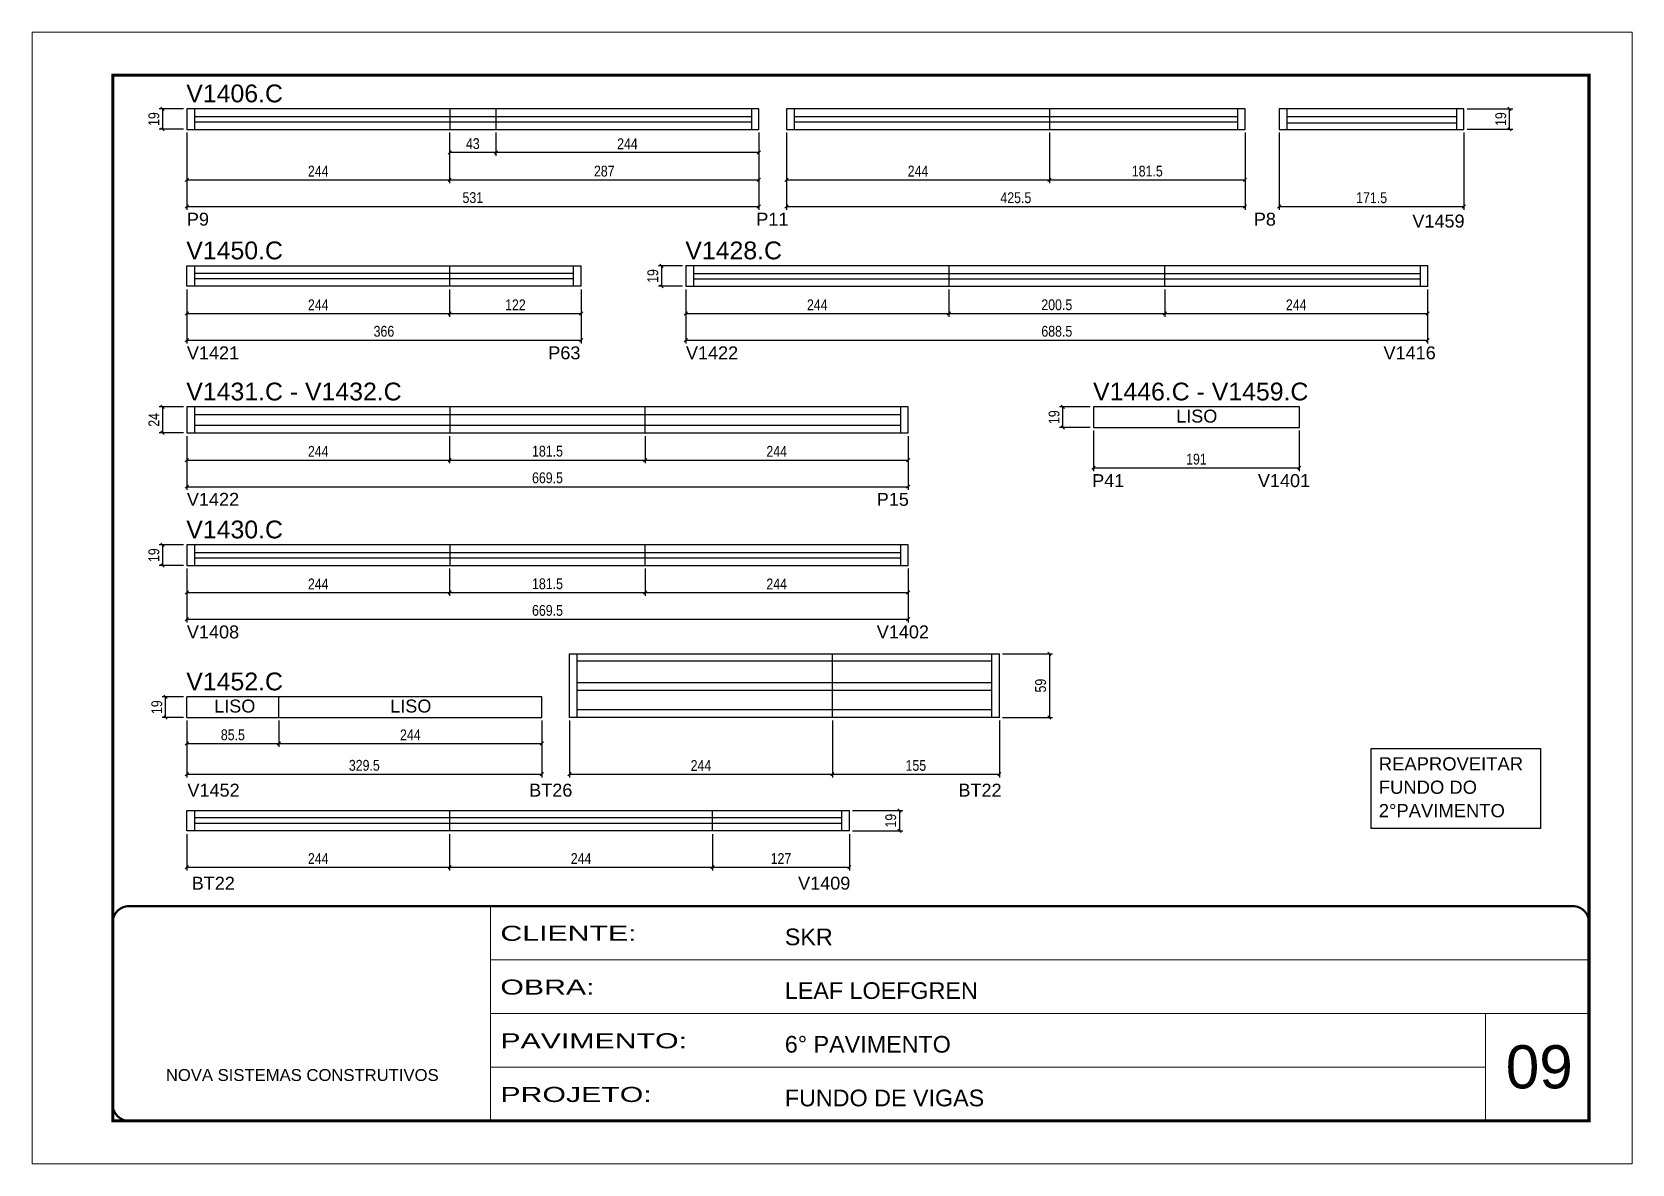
# Model space of a CAD drawing. Extents: x 1959 to 8212, y 239 to 4735.
# Drawn here: x 1959 to 3444, y 1388 to 2438 of the extents above; entities that cross this region are included whole.
import ezdxf

# ---------------------------------------------------------------- set-up
doc = ezdxf.new("R2010")
doc.units = 0
doc.linetypes.add('CONTINUO', pattern=[0])
doc.linetypes.add('DASHED', pattern=[0.75, 0.5, -0.25])
for name, color, linetype in [('5', 5, 'Continuous'), ('COTA', 241, 'Continuous'), ('NOMENCLATURA', 7, 'Continuous'), ('Painéis', 200, 'Continuous'), ('SARR_2.2x7', 40, 'Continuous')]:
    doc.layers.add(name, color=color, linetype=linetype)
for name, color, linetype, lineweight in [('CARIMBO', 255, 'Continuous', 9), ('Folhas', 255, 'Continuous', 9), ('SARRAFO DE PRESSAO', 251, 'DASHED', 9)]:
    doc.layers.add(name, color=color, linetype=linetype, lineweight=lineweight)
doc.styles.add('ARIAL', font='arial.ttf')
doc.styles.add('COTA TECNICA', font='techl___.ttf', dxfattribs={"height": 10})
doc.styles.add('COTA TECNICA-50', font='techl___.ttf', dxfattribs={"height": 10})
doc.styles.get("Standard").update_dxf_attribs({"font": 'arial.ttf'})
doc.styles.add('Tecnologia', font='')
doc.styles.get('Tecnologia').set_extended_font_data('Forgotten Futurist')
doc.dimstyles.new('COTA PAINEL-50', dxfattribs={"dimtxt": 10, "dimasz": 3, "dimexe": 3, "dimexo": 3, "dimgap": 3, "dimtad": 1, "dimdec": 1, "dimzin": 12, "dimdsep": 46, "dimtxsty": 'COTA TECNICA-50', "dimblk1": 'OBLIQUE', "dimblk2": 'OBLIQUE', "dimsah": 1, "dimcen": 0.9, "dimclrd": 4, "dimclre": 4, "dimclrt": 240, "dimadec": 1, "dimazin": 3, "dimtfac": 1, "dimtdec": 1, "dimtmove": 0, "dimatfit": 3, "dimfxl": 1, "dimtolj": 1, "dimtzin": 12, "dimarcsym": 0})
doc.dimstyles.new('PAINEL', dxfattribs={"dimtxt": 10, "dimasz": 3, "dimexe": 3, "dimexo": 3, "dimgap": 3, "dimtad": 1, "dimdec": 1, "dimzin": 12, "dimdsep": 46, "dimtxsty": 'COTA TECNICA', "dimblk1": 'OBLIQUE', "dimblk2": 'OBLIQUE', "dimsah": 1, "dimcen": 0.9, "dimclrd": 4, "dimclre": 4, "dimclrt": 240, "dimadec": 1, "dimazin": 3, "dimtfac": 1, "dimtdec": 1, "dimtmove": 0, "dimatfit": 3, "dimfxl": 1, "dimtolj": 1, "dimtzin": 12, "dimarcsym": 0})

msp = doc.modelspace()

# ---------------------------------------------------------------- texts
at = {"color": 0, "linetype": 'Continuous', "ltscale": 5, "style": 'ARIAL'}
for s, height, p in [('REAPROVEITAR ', 12.2353, (3208.77, 1753.13)), ('FUNDO DO', 12.235, (3208.77, 1731.43)), ('2°PAVIMENTO', 12.2353, (3208.77, 1709.72))]:
    msp.add_text(s, height=height, dxfattribs=at).set_placement(p)
at = {"layer": '5', "linetype": 'Continuous'}
for s, rotation, p in [('P9', 0.00004, (2102.52, 2258.45)), ('P11', 359.99996, (2631.02, 2258.45)), ('P8', 359.99996, (3092.79, 2258.45)), ('V1459', 359.99996, (3239.93, 2256.72)), ('V1421', 0.00004, (2102.53, 2134.47)), ('P63', 0.00004, (2437.94, 2134.47)), ('V1422', 0.00004, (2565.71, 2134.47)), ('V1416', 359.99996, (3213.14, 2134.47)), ('LISO', 359.99996, (3020.7, 2075.79)), ('P41', 359.99996, (2942.71, 2015.95)), ('V1401', 359.99996, (3096.55, 2015.95)), ('V1422', 0.00004, (2102.52, 1998.58)), ('P15', 359.99996, (2742.8, 1998.58)), ('V1408', 0.00004, (2102.52, 1875.6)), ('V1402', 359.99996, (2742.8, 1875.6)), ('LISO', 359.99996, (2127.84, 1806.84)), ('LISO', 359.99996, (2291.23, 1806.84)), ('V1452', 0.00004, (2103.03, 1728.83)), ('BT26', 0.00004, (2420.22, 1728.83)), ('BT22', 0.00004, (2818.62, 1728.83)), ('BT22', 0.00004, (2106.99, 1642.53)), ('V1409', 0.00004, (2669.79, 1642.53))]:
    msp.add_text(s, height=12, rotation=rotation, dxfattribs=at).set_placement(p)
at = {"layer": 'CARIMBO', "style": 'ARIAL'}
msp.add_text('09', height=40, dxfattribs=at).set_placement((3326.63, 1458.21))
at = {"layer": 'NOMENCLATURA', "linetype": 'Continuous'}
for s, p in [('V1406.C', (2101.97, 2372.85)), ('V1450.C', (2101.97, 2227.23)), ('V1428.C', (2565.16, 2227.23)), ('V1431.C - V1432.C', (2101.97, 2096.34)), ('V1446.C - V1459.C', (2943.55, 2096.34)), ('V1430.C', (2101.97, 1968.36)), ('V1452.C', (2101.97, 1827.4))]:
    msp.add_text(s, height=16.5, dxfattribs=at).set_placement(p)

# ---------------------------------------------------------------- blocks, each defined once
blk = doc.blocks.new('9999999999')
at = {"color": 30, "linetype": 'CONTINUO'}
for p, q in [((98564.6, 34230.2), (98564.6, 34429.4)), ((98564.6, 34379.6), (99584, 34379.6)), ((98564.6, 34329.8), (99488, 34329.8)), ((99584, 34329.8), (99488, 34329.8)), ((99488, 34329.8), (99488, 34230.2)), ((98564.6, 34280), (99488, 34280))]:
    blk.add_line(p, q, dxfattribs=at)
at = {"color": 30, "linetype": 'CONTINUO', "const_width": 2}
blk.add_lwpolyline([(99584, 34230.2), (99584, 34414.4, 0.414214), (99569, 34429.4), (98229, 34429.4, 0.414214), (98214, 34414.4), (98214, 34245.2, 0.414214), (98229, 34230.2), (99584, 34230.2)], format="xyb", dxfattribs=at)
at = {"layer": 'Folhas'}
blk.add_lwpolyline([(98139, 34190.2), (99624, 34190.2), (99624, 35240.2), (98139, 35240.2)], close=True, dxfattribs=at)
at = {"layer": 'Folhas', "color": 30, "const_width": 3}
blk.add_lwpolyline([(98214, 34230.2), (99584, 34230.2), (99584, 35200.2), (98214, 35200.2)], close=True, dxfattribs=at)
at = {"color": 7, "linetype": 'Continuous', "ltscale": 5, "style": 'ARIAL'}
for s, height, p in [('SKR', 15.48, (98837.7, 34393.1)), ('LEAF LOEFGREN', 15.483, (98837.7, 34343.3)), ('6° PAVIMENTO', 15.483, (98837.7, 34293.5)), ('NOVA SISTEMAS CONSTRUTIVOS', 11.059, (98263.2, 34267.2)), ('FUNDO DE VIGAS', 15.483, (98837.7, 34243.7))]:
    blk.add_text(s, height=height, dxfattribs=at).set_placement(p)
at = {"layer": 'Folhas', "color": 7, "style": 'Tecnologia', "width": 1.5}
for s, p in [('CLIENTE:', (98573.7, 34397.2)), ('OBRA:', (98573.7, 34347.3)), ('PAVIMENTO:', (98573.7, 34297.5)), ('PROJETO:', (98573.7, 34247.7))]:
    blk.add_text(s, height=14, dxfattribs=at).set_placement(p)
blk = doc.blocks.new('_Oblique')
at = {"color": 0, "linetype": 'ByBlock', "lineweight": -2}
blk.add_line((-0.5, -0.5), (0.5, 0.5), dxfattribs=at)
blk = doc.blocks.new('*D142')
at = {"layer": 'COTA', "color": 4, "lineweight": -2, "transparency": 16777216}
for p, q in [((2102.4, 1799.3), (2102.4, 1746.6)), ((2431.9, 1799.3), (2431.9, 1746.6)), ((2102.4, 1749.6), (2431.9, 1749.6))]:
    blk.add_line(p, q, dxfattribs=at)
at = {"layer": 'Defpoints', "color": 0, "transparency": 16777216}
for p in [(2102.4, 1802.3), (2431.9, 1802.3), (2431.9, 1749.6)]:
    blk.add_point(p, dxfattribs=at)
at = {"layer": 'COTA', "color": 4, "lineweight": -2, "transparency": 16777216, "xscale": 3, "yscale": 3, "zscale": 3, "rotation": 180}
blk.add_blockref('_Oblique', (2102.4, 1749.6), dxfattribs=at)
at = {"layer": 'COTA', "color": 4, "lineweight": -2, "transparency": 16777216, "xscale": 3, "yscale": 3, "zscale": 3}
blk.add_blockref('_Oblique', (2431.9, 1749.6), dxfattribs=at)
at = {"layer": 'COTA', "color": 240, "transparency": 16777216, "insert": (2267.2, 1757.8), "char_height": 10, "attachment_point": 5, "style": 'COTA TECNICA'}
blk.add_mtext('\\A1;329.5', dxfattribs=at)
blk = doc.blocks.new('*D143')
at = {"layer": 'COTA', "color": 4, "lineweight": -2, "transparency": 16777216}
for p, q in [((2102.4, 1799.3), (2102.4, 1775)), ((2187.9, 1799.3), (2187.9, 1775)), ((2102.4, 1778), (2187.9, 1778))]:
    blk.add_line(p, q, dxfattribs=at)
at = {"layer": 'Defpoints', "color": 0, "transparency": 16777216}
for p in [(2102.4, 1802.3), (2187.9, 1802.3), (2187.9, 1778)]:
    blk.add_point(p, dxfattribs=at)
at = {"layer": 'COTA', "color": 4, "lineweight": -2, "transparency": 16777216, "xscale": 3, "yscale": 3, "zscale": 3, "rotation": 180}
blk.add_blockref('_Oblique', (2102.4, 1778), dxfattribs=at)
at = {"layer": 'COTA', "color": 4, "lineweight": -2, "transparency": 16777216, "xscale": 3, "yscale": 3, "zscale": 3}
blk.add_blockref('_Oblique', (2187.9, 1778), dxfattribs=at)
at = {"layer": 'COTA', "color": 240, "transparency": 16777216, "insert": (2145.2, 1786.1), "char_height": 10, "attachment_point": 5, "style": 'COTA TECNICA'}
blk.add_mtext('\\A1;85.5', dxfattribs=at)
blk = doc.blocks.new('*D144')
at = {"layer": 'COTA', "color": 4, "lineweight": -2, "transparency": 16777216}
for p, q in [((2187.9, 1799.3), (2187.9, 1775)), ((2431.9, 1799.3), (2431.9, 1775)), ((2187.9, 1778), (2431.9, 1778))]:
    blk.add_line(p, q, dxfattribs=at)
at = {"layer": 'Defpoints', "color": 0, "transparency": 16777216}
for p in [(2187.9, 1802.3), (2431.9, 1802.3), (2431.9, 1778)]:
    blk.add_point(p, dxfattribs=at)
at = {"layer": 'COTA', "color": 4, "lineweight": -2, "transparency": 16777216, "xscale": 3, "yscale": 3, "zscale": 3, "rotation": 180}
blk.add_blockref('_Oblique', (2187.9, 1778), dxfattribs=at)
at = {"layer": 'COTA', "color": 4, "lineweight": -2, "transparency": 16777216, "xscale": 3, "yscale": 3, "zscale": 3}
blk.add_blockref('_Oblique', (2431.9, 1778), dxfattribs=at)
at = {"layer": 'COTA', "color": 240, "transparency": 16777216, "insert": (2309.9, 1786.1), "char_height": 10, "attachment_point": 5, "style": 'COTA TECNICA'}
blk.add_mtext('\\A1;244', dxfattribs=at)
blk = doc.blocks.new('*D149')
at = {"layer": 'COTA', "color": 4, "linetype": 'ByBlock', "lineweight": -2, "transparency": 16777216}
for p, q in [((2102.4, 2344.8), (2102.4, 2273.2)), ((2633.4, 2344.8), (2633.4, 2273.2)), ((2102.4, 2276.2), (2633.4, 2276.2))]:
    blk.add_line(p, q, dxfattribs=at)
at = {"layer": 'Defpoints', "color": 0, "linetype": 'ByBlock', "transparency": 16777216}
for p in [(2102.4, 2347.8), (2633.4, 2347.8), (2633.4, 2276.2)]:
    blk.add_point(p, dxfattribs=at)
at = {"layer": 'COTA', "color": 4, "linetype": 'ByBlock', "lineweight": -2, "transparency": 16777216, "xscale": 3, "yscale": 3, "zscale": 3, "rotation": 180}
blk.add_blockref('_Oblique', (2102.4, 2276.2), dxfattribs=at)
at = {"layer": 'COTA', "color": 4, "linetype": 'ByBlock', "lineweight": -2, "transparency": 16777216, "xscale": 3, "yscale": 3, "zscale": 3}
blk.add_blockref('_Oblique', (2633.4, 2276.2), dxfattribs=at)
at = {"layer": 'COTA', "color": 240, "linetype": 'ByBlock', "transparency": 16777216, "insert": (2367.9, 2284.4), "char_height": 10, "attachment_point": 5, "style": 'COTA TECNICA-50'}
blk.add_mtext('\\A1;531', dxfattribs=at)
blk = doc.blocks.new('*D150')
at = {"layer": 'COTA', "color": 4, "lineweight": -2, "transparency": 16777216}
for p, q in [((2099.4, 2366.8), (2076.9, 2366.8)), ((2079.9, 2366.8), (2079.9, 2347.8)), ((2099.4, 2347.8), (2076.9, 2347.8))]:
    blk.add_line(p, q, dxfattribs=at)
at = {"layer": 'Defpoints', "color": 0, "transparency": 16777216}
for p in [(2102.4, 2366.8), (2079.9, 2347.8), (2102.4, 2347.8)]:
    blk.add_point(p, dxfattribs=at)
at = {"layer": 'COTA', "color": 4, "lineweight": -2, "transparency": 16777216, "xscale": 3, "yscale": 3, "zscale": 3}
for p, rotation in [((2079.9, 2366.8), 90), ((2079.9, 2347.8), 270)]:
    blk.add_blockref('_Oblique', p, dxfattribs=dict(at, rotation=rotation))
at = {"layer": 'COTA', "color": 240, "transparency": 16777216, "insert": (2071.9, 2357.3), "char_height": 10, "attachment_point": 5, "rotation": 90, "style": 'COTA TECNICA'}
blk.add_mtext('\\A1;19', dxfattribs=at)
blk = doc.blocks.new('*D153')
at = {"layer": 'COTA', "color": 4, "lineweight": -2, "transparency": 16777216}
for p, q in [((2102.4, 2344.8), (2102.4, 2297.9)), ((2346.4, 2344.8), (2346.4, 2297.9)), ((2102.4, 2300.9), (2346.4, 2300.9))]:
    blk.add_line(p, q, dxfattribs=at)
at = {"layer": 'Defpoints', "color": 0, "transparency": 16777216}
for p in [(2102.4, 2347.8), (2346.4, 2347.8), (2346.4, 2300.9)]:
    blk.add_point(p, dxfattribs=at)
at = {"layer": 'COTA', "color": 4, "lineweight": -2, "transparency": 16777216, "xscale": 3, "yscale": 3, "zscale": 3, "rotation": 180}
blk.add_blockref('_Oblique', (2102.4, 2300.9), dxfattribs=at)
at = {"layer": 'COTA', "color": 4, "lineweight": -2, "transparency": 16777216, "xscale": 3, "yscale": 3, "zscale": 3}
blk.add_blockref('_Oblique', (2346.4, 2300.9), dxfattribs=at)
at = {"layer": 'COTA', "color": 240, "transparency": 16777216, "insert": (2224.4, 2309), "char_height": 10, "attachment_point": 5, "style": 'COTA TECNICA'}
blk.add_mtext('\\A1;244', dxfattribs=at)
blk = doc.blocks.new('*D154')
at = {"layer": 'COTA', "color": 4, "lineweight": -2, "transparency": 16777216}
for p, q in [((2346.4, 2344.8), (2346.4, 2297.9)), ((2633.4, 2344.8), (2633.4, 2297.9)), ((2346.4, 2300.9), (2633.4, 2300.9))]:
    blk.add_line(p, q, dxfattribs=at)
at = {"layer": 'Defpoints', "color": 0, "transparency": 16777216}
for p in [(2346.4, 2347.8), (2633.4, 2347.8), (2633.4, 2300.9)]:
    blk.add_point(p, dxfattribs=at)
at = {"layer": 'COTA', "color": 4, "lineweight": -2, "transparency": 16777216, "xscale": 3, "yscale": 3, "zscale": 3, "rotation": 180}
blk.add_blockref('_Oblique', (2346.4, 2300.9), dxfattribs=at)
at = {"layer": 'COTA', "color": 4, "lineweight": -2, "transparency": 16777216, "xscale": 3, "yscale": 3, "zscale": 3}
blk.add_blockref('_Oblique', (2633.4, 2300.9), dxfattribs=at)
at = {"layer": 'COTA', "color": 240, "transparency": 16777216, "insert": (2489.9, 2309), "char_height": 10, "attachment_point": 5, "style": 'COTA TECNICA'}
blk.add_mtext('\\A1;287', dxfattribs=at)
blk = doc.blocks.new('*D151')
at = {"layer": 'COTA', "color": 4, "lineweight": -2, "transparency": 16777216}
for p, q in [((2389.4, 2344.8), (2389.4, 2323.3)), ((2633.4, 2344.8), (2633.4, 2323.3)), ((2633.4, 2326.3), (2389.4, 2326.3))]:
    blk.add_line(p, q, dxfattribs=at)
at = {"layer": 'Defpoints', "color": 0, "transparency": 16777216}
for p in [(2389.4, 2347.8), (2633.4, 2347.8), (2389.4, 2326.3)]:
    blk.add_point(p, dxfattribs=at)
at = {"layer": 'COTA', "color": 4, "lineweight": -2, "transparency": 16777216, "xscale": 3, "yscale": 3, "zscale": 3, "rotation": 180}
blk.add_blockref('_Oblique', (2389.4, 2326.3), dxfattribs=at)
at = {"layer": 'COTA', "color": 4, "lineweight": -2, "transparency": 16777216, "xscale": 3, "yscale": 3, "zscale": 3}
blk.add_blockref('_Oblique', (2633.4, 2326.3), dxfattribs=at)
at = {"layer": 'COTA', "color": 240, "transparency": 16777216, "insert": (2511.4, 2334.4), "char_height": 10, "attachment_point": 5, "style": 'COTA TECNICA'}
blk.add_mtext('\\A1;244', dxfattribs=at)
blk = doc.blocks.new('*D152')
at = {"layer": 'COTA', "color": 4, "lineweight": -2, "transparency": 16777216}
for p, q in [((2346.4, 2344.8), (2346.4, 2323.3)), ((2389.4, 2344.8), (2389.4, 2323.3)), ((2389.4, 2326.3), (2346.4, 2326.3))]:
    blk.add_line(p, q, dxfattribs=at)
at = {"layer": 'Defpoints', "color": 0, "transparency": 16777216}
for p in [(2346.4, 2347.8), (2389.4, 2347.8), (2346.4, 2326.3)]:
    blk.add_point(p, dxfattribs=at)
at = {"layer": 'COTA', "color": 4, "lineweight": -2, "transparency": 16777216, "xscale": 3, "yscale": 3, "zscale": 3, "rotation": 180}
blk.add_blockref('_Oblique', (2346.4, 2326.3), dxfattribs=at)
at = {"layer": 'COTA', "color": 4, "lineweight": -2, "transparency": 16777216, "xscale": 3, "yscale": 3, "zscale": 3}
blk.add_blockref('_Oblique', (2389.4, 2326.3), dxfattribs=at)
at = {"layer": 'COTA', "color": 240, "transparency": 16777216, "insert": (2367.9, 2334.5), "char_height": 10, "attachment_point": 5, "style": 'COTA TECNICA'}
blk.add_mtext('\\A1;43', dxfattribs=at)
blk = doc.blocks.new('*D155')
at = {"layer": 'COTA', "color": 4, "linetype": 'ByBlock', "lineweight": -2, "transparency": 16777216}
for p, q in [((2659.1, 2344.8), (2659.1, 2273.2)), ((3084.6, 2344.8), (3084.6, 2273.2)), ((2659.1, 2276.2), (3084.6, 2276.2))]:
    blk.add_line(p, q, dxfattribs=at)
at = {"layer": 'Defpoints', "color": 0, "linetype": 'ByBlock', "transparency": 16777216}
for p in [(2659.1, 2347.8), (3084.6, 2347.8), (3084.6, 2276.2)]:
    blk.add_point(p, dxfattribs=at)
at = {"layer": 'COTA', "color": 4, "linetype": 'ByBlock', "lineweight": -2, "transparency": 16777216, "xscale": 3, "yscale": 3, "zscale": 3, "rotation": 180}
blk.add_blockref('_Oblique', (2659.1, 2276.2), dxfattribs=at)
at = {"layer": 'COTA', "color": 4, "linetype": 'ByBlock', "lineweight": -2, "transparency": 16777216, "xscale": 3, "yscale": 3, "zscale": 3}
blk.add_blockref('_Oblique', (3084.6, 2276.2), dxfattribs=at)
at = {"layer": 'COTA', "color": 240, "linetype": 'ByBlock', "transparency": 16777216, "insert": (2871.9, 2284.3), "char_height": 10, "attachment_point": 5, "style": 'COTA TECNICA-50'}
blk.add_mtext('\\A1;425.5', dxfattribs=at)
blk = doc.blocks.new('*D156')
at = {"layer": 'COTA', "color": 4, "lineweight": -2, "transparency": 16777216}
for p, q in [((2659.1, 2344.8), (2659.1, 2297.9)), ((2903.1, 2344.8), (2903.1, 2297.9)), ((2659.1, 2300.9), (2903.1, 2300.9))]:
    blk.add_line(p, q, dxfattribs=at)
at = {"layer": 'Defpoints', "color": 0, "transparency": 16777216}
for p in [(2659.1, 2347.8), (2903.1, 2347.8), (2903.1, 2300.9)]:
    blk.add_point(p, dxfattribs=at)
at = {"layer": 'COTA', "color": 4, "lineweight": -2, "transparency": 16777216, "xscale": 3, "yscale": 3, "zscale": 3, "rotation": 180}
blk.add_blockref('_Oblique', (2659.1, 2300.9), dxfattribs=at)
at = {"layer": 'COTA', "color": 4, "lineweight": -2, "transparency": 16777216, "xscale": 3, "yscale": 3, "zscale": 3}
blk.add_blockref('_Oblique', (2903.1, 2300.9), dxfattribs=at)
at = {"layer": 'COTA', "color": 240, "transparency": 16777216, "insert": (2781.1, 2309), "char_height": 10, "attachment_point": 5, "style": 'COTA TECNICA'}
blk.add_mtext('\\A1;244', dxfattribs=at)
blk = doc.blocks.new('*D157')
at = {"layer": 'COTA', "color": 4, "lineweight": -2, "transparency": 16777216}
for p, q in [((2903.1, 2344.8), (2903.1, 2297.9)), ((3084.6, 2344.8), (3084.6, 2297.9)), ((2903.1, 2300.9), (3084.6, 2300.9))]:
    blk.add_line(p, q, dxfattribs=at)
at = {"layer": 'Defpoints', "color": 0, "transparency": 16777216}
for p in [(2903.1, 2347.8), (3084.6, 2347.8), (3084.6, 2300.9)]:
    blk.add_point(p, dxfattribs=at)
at = {"layer": 'COTA', "color": 4, "lineweight": -2, "transparency": 16777216, "xscale": 3, "yscale": 3, "zscale": 3, "rotation": 180}
blk.add_blockref('_Oblique', (2903.1, 2300.9), dxfattribs=at)
at = {"layer": 'COTA', "color": 4, "lineweight": -2, "transparency": 16777216, "xscale": 3, "yscale": 3, "zscale": 3}
blk.add_blockref('_Oblique', (3084.6, 2300.9), dxfattribs=at)
at = {"layer": 'COTA', "color": 240, "transparency": 16777216, "insert": (2993.9, 2309), "char_height": 10, "attachment_point": 5, "style": 'COTA TECNICA'}
blk.add_mtext('\\A1;181.5', dxfattribs=at)
blk = doc.blocks.new('*D158')
at = {"layer": 'COTA', "color": 4, "linetype": 'ByBlock', "lineweight": -2, "transparency": 16777216}
for p, q in [((3116.3, 2344.8), (3116.3, 2273.2)), ((3287.8, 2344.8), (3287.8, 2273.2)), ((3116.3, 2276.2), (3287.8, 2276.2))]:
    blk.add_line(p, q, dxfattribs=at)
at = {"layer": 'Defpoints', "color": 0, "linetype": 'ByBlock', "transparency": 16777216}
for p in [(3116.3, 2347.8), (3287.8, 2347.8), (3287.8, 2276.2)]:
    blk.add_point(p, dxfattribs=at)
at = {"layer": 'COTA', "color": 4, "linetype": 'ByBlock', "lineweight": -2, "transparency": 16777216, "xscale": 3, "yscale": 3, "zscale": 3, "rotation": 180}
blk.add_blockref('_Oblique', (3116.3, 2276.2), dxfattribs=at)
at = {"layer": 'COTA', "color": 4, "linetype": 'ByBlock', "lineweight": -2, "transparency": 16777216, "xscale": 3, "yscale": 3, "zscale": 3}
blk.add_blockref('_Oblique', (3287.8, 2276.2), dxfattribs=at)
at = {"layer": 'COTA', "color": 240, "linetype": 'ByBlock', "transparency": 16777216, "insert": (3202.1, 2284.3), "char_height": 10, "attachment_point": 5, "style": 'COTA TECNICA-50'}
blk.add_mtext('\\A1;171.5', dxfattribs=at)
blk = doc.blocks.new('*D159')
at = {"layer": 'COTA', "color": 4, "lineweight": -2, "transparency": 16777216}
for p, q in [((3290.8, 2366.8), (3333.1, 2366.8)), ((3330.1, 2347.8), (3330.1, 2366.8)), ((3290.8, 2347.8), (3333.1, 2347.8))]:
    blk.add_line(p, q, dxfattribs=at)
at = {"layer": 'Defpoints', "color": 0, "transparency": 16777216}
for p in [(3287.8, 2366.8), (3330.1, 2366.8), (3287.8, 2347.8)]:
    blk.add_point(p, dxfattribs=at)
at = {"layer": 'COTA', "color": 4, "lineweight": -2, "transparency": 16777216, "xscale": 3, "yscale": 3, "zscale": 3}
for p, rotation in [((3330.1, 2366.8), 90), ((3330.1, 2347.8), 270)]:
    blk.add_blockref('_Oblique', p, dxfattribs=dict(at, rotation=rotation))
at = {"layer": 'COTA', "color": 240, "transparency": 16777216, "insert": (3322, 2357.3), "char_height": 10, "attachment_point": 5, "rotation": 90, "style": 'COTA TECNICA'}
blk.add_mtext('\\A1;19', dxfattribs=at)
blk = doc.blocks.new('*D160')
at = {"layer": 'COTA', "color": 4, "lineweight": -2, "transparency": 16777216}
for p, q in [((2102.4, 2199.2), (2102.4, 2149.2)), ((2468.4, 2199.2), (2468.4, 2149.2)), ((2102.4, 2152.2), (2468.4, 2152.2))]:
    blk.add_line(p, q, dxfattribs=at)
at = {"layer": 'Defpoints', "color": 0, "transparency": 16777216}
for p in [(2102.4, 2202.2), (2468.4, 2202.2), (2468.4, 2152.2)]:
    blk.add_point(p, dxfattribs=at)
at = {"layer": 'COTA', "color": 4, "lineweight": -2, "transparency": 16777216, "xscale": 3, "yscale": 3, "zscale": 3, "rotation": 180}
blk.add_blockref('_Oblique', (2102.4, 2152.2), dxfattribs=at)
at = {"layer": 'COTA', "color": 4, "lineweight": -2, "transparency": 16777216, "xscale": 3, "yscale": 3, "zscale": 3}
blk.add_blockref('_Oblique', (2468.4, 2152.2), dxfattribs=at)
at = {"layer": 'COTA', "color": 240, "transparency": 16777216, "insert": (2285.4, 2160.4), "char_height": 10, "attachment_point": 5, "style": 'COTA TECNICA'}
blk.add_mtext('\\A1;366', dxfattribs=at)
blk = doc.blocks.new('*D161')
at = {"layer": 'COTA', "color": 4, "lineweight": -2, "transparency": 16777216}
for p, q in [((2102.4, 2199.2), (2102.4, 2173.9)), ((2346.4, 2199.2), (2346.4, 2173.9)), ((2102.4, 2176.9), (2346.4, 2176.9))]:
    blk.add_line(p, q, dxfattribs=at)
at = {"layer": 'Defpoints', "color": 0, "transparency": 16777216}
for p in [(2102.4, 2202.2), (2346.4, 2202.2), (2346.4, 2176.9)]:
    blk.add_point(p, dxfattribs=at)
at = {"layer": 'COTA', "color": 4, "lineweight": -2, "transparency": 16777216, "xscale": 3, "yscale": 3, "zscale": 3, "rotation": 180}
blk.add_blockref('_Oblique', (2102.4, 2176.9), dxfattribs=at)
at = {"layer": 'COTA', "color": 4, "lineweight": -2, "transparency": 16777216, "xscale": 3, "yscale": 3, "zscale": 3}
blk.add_blockref('_Oblique', (2346.4, 2176.9), dxfattribs=at)
at = {"layer": 'COTA', "color": 240, "transparency": 16777216, "insert": (2224.4, 2185), "char_height": 10, "attachment_point": 5, "style": 'COTA TECNICA'}
blk.add_mtext('\\A1;244', dxfattribs=at)
blk = doc.blocks.new('*D162')
at = {"layer": 'COTA', "color": 4, "lineweight": -2, "transparency": 16777216}
for p, q in [((2346.4, 2199.2), (2346.4, 2173.9)), ((2468.4, 2199.2), (2468.4, 2173.9)), ((2346.4, 2176.9), (2468.4, 2176.9))]:
    blk.add_line(p, q, dxfattribs=at)
at = {"layer": 'Defpoints', "color": 0, "transparency": 16777216}
for p in [(2346.4, 2202.2), (2468.4, 2202.2), (2468.4, 2176.9)]:
    blk.add_point(p, dxfattribs=at)
at = {"layer": 'COTA', "color": 4, "lineweight": -2, "transparency": 16777216, "xscale": 3, "yscale": 3, "zscale": 3, "rotation": 180}
blk.add_blockref('_Oblique', (2346.4, 2176.9), dxfattribs=at)
at = {"layer": 'COTA', "color": 4, "lineweight": -2, "transparency": 16777216, "xscale": 3, "yscale": 3, "zscale": 3}
blk.add_blockref('_Oblique', (2468.4, 2176.9), dxfattribs=at)
at = {"layer": 'COTA', "color": 240, "transparency": 16777216, "insert": (2407.4, 2185), "char_height": 10, "attachment_point": 5, "style": 'COTA TECNICA'}
blk.add_mtext('\\A1;122', dxfattribs=at)
blk = doc.blocks.new('*D163')
at = {"layer": 'COTA', "color": 4, "linetype": 'ByBlock', "lineweight": -2, "transparency": 16777216}
for p, q in [((2565.6, 2199.2), (2565.6, 2149.2)), ((3254.1, 2199.2), (3254.1, 2149.2)), ((2565.6, 2152.2), (3254.1, 2152.2))]:
    blk.add_line(p, q, dxfattribs=at)
at = {"layer": 'Defpoints', "color": 0, "linetype": 'ByBlock', "transparency": 16777216}
for p in [(2565.6, 2202.2), (3254.1, 2202.2), (3254.1, 2152.2)]:
    blk.add_point(p, dxfattribs=at)
at = {"layer": 'COTA', "color": 4, "linetype": 'ByBlock', "lineweight": -2, "transparency": 16777216, "xscale": 3, "yscale": 3, "zscale": 3, "rotation": 180}
blk.add_blockref('_Oblique', (2565.6, 2152.2), dxfattribs=at)
at = {"layer": 'COTA', "color": 4, "linetype": 'ByBlock', "lineweight": -2, "transparency": 16777216, "xscale": 3, "yscale": 3, "zscale": 3}
blk.add_blockref('_Oblique', (3254.1, 2152.2), dxfattribs=at)
at = {"layer": 'COTA', "color": 240, "linetype": 'ByBlock', "transparency": 16777216, "insert": (2909.9, 2160.4), "char_height": 10, "attachment_point": 5, "style": 'COTA TECNICA-50'}
blk.add_mtext('\\A1;688.5', dxfattribs=at)
blk = doc.blocks.new('*D164')
at = {"layer": 'COTA', "color": 4, "lineweight": -2, "transparency": 16777216}
for p, q in [((2562.6, 2221.2), (2540.1, 2221.2)), ((2543.1, 2221.2), (2543.1, 2202.2)), ((2562.6, 2202.2), (2540.1, 2202.2))]:
    blk.add_line(p, q, dxfattribs=at)
at = {"layer": 'Defpoints', "color": 0, "transparency": 16777216}
for p in [(2565.6, 2221.2), (2543.1, 2202.2), (2565.6, 2202.2)]:
    blk.add_point(p, dxfattribs=at)
at = {"layer": 'COTA', "color": 4, "lineweight": -2, "transparency": 16777216, "xscale": 3, "yscale": 3, "zscale": 3}
for p, rotation in [((2543.1, 2221.2), 90), ((2543.1, 2202.2), 270)]:
    blk.add_blockref('_Oblique', p, dxfattribs=dict(at, rotation=rotation))
at = {"layer": 'COTA', "color": 240, "transparency": 16777216, "insert": (2535, 2211.7), "char_height": 10, "attachment_point": 5, "rotation": 90, "style": 'COTA TECNICA'}
blk.add_mtext('\\A1;19', dxfattribs=at)
blk = doc.blocks.new('*D165')
at = {"layer": 'COTA', "color": 4, "lineweight": -2, "transparency": 16777216}
for p, q in [((2565.6, 2199.2), (2565.6, 2173.9)), ((2809.6, 2199.2), (2809.6, 2173.9)), ((2565.6, 2176.9), (2809.6, 2176.9))]:
    blk.add_line(p, q, dxfattribs=at)
at = {"layer": 'Defpoints', "color": 0, "transparency": 16777216}
for p in [(2565.6, 2202.2), (2809.6, 2202.2), (2809.6, 2176.9)]:
    blk.add_point(p, dxfattribs=at)
at = {"layer": 'COTA', "color": 4, "lineweight": -2, "transparency": 16777216, "xscale": 3, "yscale": 3, "zscale": 3, "rotation": 180}
blk.add_blockref('_Oblique', (2565.6, 2176.9), dxfattribs=at)
at = {"layer": 'COTA', "color": 4, "lineweight": -2, "transparency": 16777216, "xscale": 3, "yscale": 3, "zscale": 3}
blk.add_blockref('_Oblique', (2809.6, 2176.9), dxfattribs=at)
at = {"layer": 'COTA', "color": 240, "transparency": 16777216, "insert": (2687.6, 2185), "char_height": 10, "attachment_point": 5, "style": 'COTA TECNICA'}
blk.add_mtext('\\A1;244', dxfattribs=at)
blk = doc.blocks.new('*D166')
at = {"layer": 'COTA', "color": 4, "lineweight": -2, "transparency": 16777216}
for p, q in [((2809.6, 2199.2), (2809.6, 2173.9)), ((3010.1, 2199.2), (3010.1, 2173.9)), ((2809.6, 2176.9), (3010.1, 2176.9))]:
    blk.add_line(p, q, dxfattribs=at)
at = {"layer": 'Defpoints', "color": 0, "transparency": 16777216}
for p in [(2809.6, 2202.2), (3010.1, 2202.2), (3010.1, 2176.9)]:
    blk.add_point(p, dxfattribs=at)
at = {"layer": 'COTA', "color": 4, "lineweight": -2, "transparency": 16777216, "xscale": 3, "yscale": 3, "zscale": 3, "rotation": 180}
blk.add_blockref('_Oblique', (2809.6, 2176.9), dxfattribs=at)
at = {"layer": 'COTA', "color": 4, "lineweight": -2, "transparency": 16777216, "xscale": 3, "yscale": 3, "zscale": 3}
blk.add_blockref('_Oblique', (3010.1, 2176.9), dxfattribs=at)
at = {"layer": 'COTA', "color": 240, "transparency": 16777216, "insert": (2909.9, 2185), "char_height": 10, "attachment_point": 5, "style": 'COTA TECNICA'}
blk.add_mtext('\\A1;200.5', dxfattribs=at)
blk = doc.blocks.new('*D167')
at = {"layer": 'COTA', "color": 4, "lineweight": -2, "transparency": 16777216}
for p, q in [((3010.1, 2199.2), (3010.1, 2173.9)), ((3254.1, 2199.2), (3254.1, 2173.9)), ((3010.1, 2176.9), (3254.1, 2176.9))]:
    blk.add_line(p, q, dxfattribs=at)
at = {"layer": 'Defpoints', "color": 0, "transparency": 16777216}
for p in [(3010.1, 2202.2), (3254.1, 2202.2), (3254.1, 2176.9)]:
    blk.add_point(p, dxfattribs=at)
at = {"layer": 'COTA', "color": 4, "lineweight": -2, "transparency": 16777216, "xscale": 3, "yscale": 3, "zscale": 3, "rotation": 180}
blk.add_blockref('_Oblique', (3010.1, 2176.9), dxfattribs=at)
at = {"layer": 'COTA', "color": 4, "lineweight": -2, "transparency": 16777216, "xscale": 3, "yscale": 3, "zscale": 3}
blk.add_blockref('_Oblique', (3254.1, 2176.9), dxfattribs=at)
at = {"layer": 'COTA', "color": 240, "transparency": 16777216, "insert": (3132.1, 2185), "char_height": 10, "attachment_point": 5, "style": 'COTA TECNICA'}
blk.add_mtext('\\A1;244', dxfattribs=at)
blk = doc.blocks.new('*D168')
at = {"layer": 'COTA', "color": 4, "linetype": 'ByBlock', "lineweight": -2, "transparency": 16777216}
for p, q in [((2102.4, 2063.3), (2102.4, 2013.3)), ((2771.9, 2063.3), (2771.9, 2013.3)), ((2102.4, 2016.3), (2771.9, 2016.3))]:
    blk.add_line(p, q, dxfattribs=at)
at = {"layer": 'Defpoints', "color": 0, "linetype": 'ByBlock', "transparency": 16777216}
for p in [(2102.4, 2066.3), (2771.9, 2066.3), (2771.9, 2016.3)]:
    blk.add_point(p, dxfattribs=at)
at = {"layer": 'COTA', "color": 4, "linetype": 'ByBlock', "lineweight": -2, "transparency": 16777216, "xscale": 3, "yscale": 3, "zscale": 3, "rotation": 180}
blk.add_blockref('_Oblique', (2102.4, 2016.3), dxfattribs=at)
at = {"layer": 'COTA', "color": 4, "linetype": 'ByBlock', "lineweight": -2, "transparency": 16777216, "xscale": 3, "yscale": 3, "zscale": 3}
blk.add_blockref('_Oblique', (2771.9, 2016.3), dxfattribs=at)
at = {"layer": 'COTA', "color": 240, "linetype": 'ByBlock', "transparency": 16777216, "insert": (2437.2, 2024.5), "char_height": 10, "attachment_point": 5, "style": 'COTA TECNICA-50'}
blk.add_mtext('\\A1;669.5', dxfattribs=at)
blk = doc.blocks.new('*D169')
at = {"layer": 'COTA', "color": 4, "lineweight": -2, "transparency": 16777216}
for p, q in [((2099.4, 2090.3), (2076.9, 2090.3)), ((2079.9, 2090.3), (2079.9, 2066.3)), ((2099.4, 2066.3), (2076.9, 2066.3))]:
    blk.add_line(p, q, dxfattribs=at)
at = {"layer": 'Defpoints', "color": 0, "transparency": 16777216}
for p in [(2102.4, 2090.3), (2079.9, 2066.3), (2102.4, 2066.3)]:
    blk.add_point(p, dxfattribs=at)
at = {"layer": 'COTA', "color": 4, "lineweight": -2, "transparency": 16777216, "xscale": 3, "yscale": 3, "zscale": 3}
for p, rotation in [((2079.9, 2090.3), 90), ((2079.9, 2066.3), 270)]:
    blk.add_blockref('_Oblique', p, dxfattribs=dict(at, rotation=rotation))
at = {"layer": 'COTA', "color": 240, "transparency": 16777216, "insert": (2071.9, 2078.3), "char_height": 10, "attachment_point": 5, "rotation": 90, "style": 'COTA TECNICA'}
blk.add_mtext('\\A1;24', dxfattribs=at)
blk = doc.blocks.new('*D170')
at = {"layer": 'COTA', "color": 4, "lineweight": -2, "transparency": 16777216}
for p, q in [((2102.4, 2063.3), (2102.4, 2038)), ((2346.4, 2063.3), (2346.4, 2038)), ((2102.4, 2041), (2346.4, 2041))]:
    blk.add_line(p, q, dxfattribs=at)
at = {"layer": 'Defpoints', "color": 0, "transparency": 16777216}
for p in [(2102.4, 2066.3), (2346.4, 2066.3), (2346.4, 2041)]:
    blk.add_point(p, dxfattribs=at)
at = {"layer": 'COTA', "color": 4, "lineweight": -2, "transparency": 16777216, "xscale": 3, "yscale": 3, "zscale": 3, "rotation": 180}
blk.add_blockref('_Oblique', (2102.4, 2041), dxfattribs=at)
at = {"layer": 'COTA', "color": 4, "lineweight": -2, "transparency": 16777216, "xscale": 3, "yscale": 3, "zscale": 3}
blk.add_blockref('_Oblique', (2346.4, 2041), dxfattribs=at)
at = {"layer": 'COTA', "color": 240, "transparency": 16777216, "insert": (2224.4, 2049.1), "char_height": 10, "attachment_point": 5, "style": 'COTA TECNICA'}
blk.add_mtext('\\A1;244', dxfattribs=at)
blk = doc.blocks.new('*D171')
at = {"layer": 'COTA', "color": 4, "lineweight": -2, "transparency": 16777216}
for p, q in [((2346.4, 2063.3), (2346.4, 2038)), ((2527.9, 2063.3), (2527.9, 2038)), ((2346.4, 2041), (2527.9, 2041))]:
    blk.add_line(p, q, dxfattribs=at)
at = {"layer": 'Defpoints', "color": 0, "transparency": 16777216}
for p in [(2346.4, 2066.3), (2527.9, 2066.3), (2527.9, 2041)]:
    blk.add_point(p, dxfattribs=at)
at = {"layer": 'COTA', "color": 4, "lineweight": -2, "transparency": 16777216, "xscale": 3, "yscale": 3, "zscale": 3, "rotation": 180}
blk.add_blockref('_Oblique', (2346.4, 2041), dxfattribs=at)
at = {"layer": 'COTA', "color": 4, "lineweight": -2, "transparency": 16777216, "xscale": 3, "yscale": 3, "zscale": 3}
blk.add_blockref('_Oblique', (2527.9, 2041), dxfattribs=at)
at = {"layer": 'COTA', "color": 240, "transparency": 16777216, "insert": (2437.2, 2049.2), "char_height": 10, "attachment_point": 5, "style": 'COTA TECNICA'}
blk.add_mtext('\\A1;181.5', dxfattribs=at)
blk = doc.blocks.new('*D172')
at = {"layer": 'COTA', "color": 4, "lineweight": -2, "transparency": 16777216}
for p, q in [((2527.9, 2063.3), (2527.9, 2038)), ((2771.9, 2063.3), (2771.9, 2038)), ((2527.9, 2041), (2771.9, 2041))]:
    blk.add_line(p, q, dxfattribs=at)
at = {"layer": 'Defpoints', "color": 0, "transparency": 16777216}
for p in [(2527.9, 2066.3), (2771.9, 2066.3), (2771.9, 2041)]:
    blk.add_point(p, dxfattribs=at)
at = {"layer": 'COTA', "color": 4, "lineweight": -2, "transparency": 16777216, "xscale": 3, "yscale": 3, "zscale": 3, "rotation": 180}
blk.add_blockref('_Oblique', (2527.9, 2041), dxfattribs=at)
at = {"layer": 'COTA', "color": 4, "lineweight": -2, "transparency": 16777216, "xscale": 3, "yscale": 3, "zscale": 3}
blk.add_blockref('_Oblique', (2771.9, 2041), dxfattribs=at)
at = {"layer": 'COTA', "color": 240, "transparency": 16777216, "insert": (2649.9, 2049.1), "char_height": 10, "attachment_point": 5, "style": 'COTA TECNICA'}
blk.add_mtext('\\A1;244', dxfattribs=at)
blk = doc.blocks.new('*D173')
at = {"layer": 'COTA', "color": 4, "linetype": 'ByBlock', "lineweight": -2, "transparency": 16777216}
for p, q in [((2102.4, 1940.3), (2102.4, 1890.4)), ((2771.9, 1940.3), (2771.9, 1890.4)), ((2102.4, 1893.4), (2771.9, 1893.4))]:
    blk.add_line(p, q, dxfattribs=at)
at = {"layer": 'Defpoints', "color": 0, "linetype": 'ByBlock', "transparency": 16777216}
for p in [(2102.4, 1943.3), (2771.9, 1943.3), (2771.9, 1893.4)]:
    blk.add_point(p, dxfattribs=at)
at = {"layer": 'COTA', "color": 4, "linetype": 'ByBlock', "lineweight": -2, "transparency": 16777216, "xscale": 3, "yscale": 3, "zscale": 3, "rotation": 180}
blk.add_blockref('_Oblique', (2102.4, 1893.4), dxfattribs=at)
at = {"layer": 'COTA', "color": 4, "linetype": 'ByBlock', "lineweight": -2, "transparency": 16777216, "xscale": 3, "yscale": 3, "zscale": 3}
blk.add_blockref('_Oblique', (2771.9, 1893.4), dxfattribs=at)
at = {"layer": 'COTA', "color": 240, "linetype": 'ByBlock', "transparency": 16777216, "insert": (2437.2, 1901.5), "char_height": 10, "attachment_point": 5, "style": 'COTA TECNICA-50'}
blk.add_mtext('\\A1;669.5', dxfattribs=at)
blk = doc.blocks.new('*D174')
at = {"layer": 'COTA', "color": 4, "lineweight": -2, "transparency": 16777216}
for p, q in [((2099.4, 1962.3), (2076.9, 1962.3)), ((2079.9, 1962.3), (2079.9, 1943.3)), ((2099.4, 1943.3), (2076.9, 1943.3))]:
    blk.add_line(p, q, dxfattribs=at)
at = {"layer": 'Defpoints', "color": 0, "transparency": 16777216}
for p in [(2102.4, 1962.3), (2079.9, 1943.3), (2102.4, 1943.3)]:
    blk.add_point(p, dxfattribs=at)
at = {"layer": 'COTA', "color": 4, "lineweight": -2, "transparency": 16777216, "xscale": 3, "yscale": 3, "zscale": 3}
for p, rotation in [((2079.9, 1962.3), 90), ((2079.9, 1943.3), 270)]:
    blk.add_blockref('_Oblique', p, dxfattribs=dict(at, rotation=rotation))
at = {"layer": 'COTA', "color": 240, "transparency": 16777216, "insert": (2071.9, 1952.8), "char_height": 10, "attachment_point": 5, "rotation": 90, "style": 'COTA TECNICA'}
blk.add_mtext('\\A1;19', dxfattribs=at)
blk = doc.blocks.new('*D175')
at = {"layer": 'COTA', "color": 4, "lineweight": -2, "transparency": 16777216}
for p, q in [((2102.4, 1940.3), (2102.4, 1915.1)), ((2346.4, 1940.3), (2346.4, 1915.1)), ((2102.4, 1918.1), (2346.4, 1918.1))]:
    blk.add_line(p, q, dxfattribs=at)
at = {"layer": 'Defpoints', "color": 0, "transparency": 16777216}
for p in [(2102.4, 1943.3), (2346.4, 1943.3), (2346.4, 1918.1)]:
    blk.add_point(p, dxfattribs=at)
at = {"layer": 'COTA', "color": 4, "lineweight": -2, "transparency": 16777216, "xscale": 3, "yscale": 3, "zscale": 3, "rotation": 180}
blk.add_blockref('_Oblique', (2102.4, 1918.1), dxfattribs=at)
at = {"layer": 'COTA', "color": 4, "lineweight": -2, "transparency": 16777216, "xscale": 3, "yscale": 3, "zscale": 3}
blk.add_blockref('_Oblique', (2346.4, 1918.1), dxfattribs=at)
at = {"layer": 'COTA', "color": 240, "transparency": 16777216, "insert": (2224.4, 1926.1), "char_height": 10, "attachment_point": 5, "style": 'COTA TECNICA'}
blk.add_mtext('\\A1;244', dxfattribs=at)
blk = doc.blocks.new('*D176')
at = {"layer": 'COTA', "color": 4, "lineweight": -2, "transparency": 16777216}
for p, q in [((2346.4, 1940.3), (2346.4, 1915.1)), ((2527.9, 1940.3), (2527.9, 1915.1)), ((2346.4, 1918.1), (2527.9, 1918.1))]:
    blk.add_line(p, q, dxfattribs=at)
at = {"layer": 'Defpoints', "color": 0, "transparency": 16777216}
for p in [(2346.4, 1943.3), (2527.9, 1943.3), (2527.9, 1918.1)]:
    blk.add_point(p, dxfattribs=at)
at = {"layer": 'COTA', "color": 4, "lineweight": -2, "transparency": 16777216, "xscale": 3, "yscale": 3, "zscale": 3, "rotation": 180}
blk.add_blockref('_Oblique', (2346.4, 1918.1), dxfattribs=at)
at = {"layer": 'COTA', "color": 4, "lineweight": -2, "transparency": 16777216, "xscale": 3, "yscale": 3, "zscale": 3}
blk.add_blockref('_Oblique', (2527.9, 1918.1), dxfattribs=at)
at = {"layer": 'COTA', "color": 240, "transparency": 16777216, "insert": (2437.2, 1926.2), "char_height": 10, "attachment_point": 5, "style": 'COTA TECNICA'}
blk.add_mtext('\\A1;181.5', dxfattribs=at)
blk = doc.blocks.new('*D177')
at = {"layer": 'COTA', "color": 4, "lineweight": -2, "transparency": 16777216}
for p, q in [((2527.9, 1940.3), (2527.9, 1915.1)), ((2771.9, 1940.3), (2771.9, 1915.1)), ((2527.9, 1918.1), (2771.9, 1918.1))]:
    blk.add_line(p, q, dxfattribs=at)
at = {"layer": 'Defpoints', "color": 0, "transparency": 16777216}
for p in [(2527.9, 1943.3), (2771.9, 1943.3), (2771.9, 1918.1)]:
    blk.add_point(p, dxfattribs=at)
at = {"layer": 'COTA', "color": 4, "lineweight": -2, "transparency": 16777216, "xscale": 3, "yscale": 3, "zscale": 3, "rotation": 180}
blk.add_blockref('_Oblique', (2527.9, 1918.1), dxfattribs=at)
at = {"layer": 'COTA', "color": 4, "lineweight": -2, "transparency": 16777216, "xscale": 3, "yscale": 3, "zscale": 3}
blk.add_blockref('_Oblique', (2771.9, 1918.1), dxfattribs=at)
at = {"layer": 'COTA', "color": 240, "transparency": 16777216, "insert": (2649.9, 1926.1), "char_height": 10, "attachment_point": 5, "style": 'COTA TECNICA'}
blk.add_mtext('\\A1;244', dxfattribs=at)
blk = doc.blocks.new('*D178')
at = {"layer": 'COTA', "color": 4, "linetype": 'ByBlock', "lineweight": -2, "transparency": 16777216}
for p, q in [((2944, 2068.3), (2944, 2030.7)), ((3135, 2068.3), (3135, 2030.7)), ((2944, 2033.7), (3135, 2033.7))]:
    blk.add_line(p, q, dxfattribs=at)
at = {"layer": 'Defpoints', "color": 0, "linetype": 'ByBlock', "transparency": 16777216}
for p in [(2944, 2071.3), (3135, 2071.3), (3135, 2033.7)]:
    blk.add_point(p, dxfattribs=at)
at = {"layer": 'COTA', "color": 4, "linetype": 'ByBlock', "lineweight": -2, "transparency": 16777216, "xscale": 3, "yscale": 3, "zscale": 3, "rotation": 180}
blk.add_blockref('_Oblique', (2944, 2033.7), dxfattribs=at)
at = {"layer": 'COTA', "color": 4, "linetype": 'ByBlock', "lineweight": -2, "transparency": 16777216, "xscale": 3, "yscale": 3, "zscale": 3}
blk.add_blockref('_Oblique', (3135, 2033.7), dxfattribs=at)
at = {"layer": 'COTA', "color": 240, "linetype": 'ByBlock', "transparency": 16777216, "insert": (3039.5, 2041.8), "char_height": 10, "attachment_point": 5, "style": 'COTA TECNICA-50'}
blk.add_mtext('\\A1;191', dxfattribs=at)
blk = doc.blocks.new('*D179')
at = {"layer": 'COTA', "color": 4, "lineweight": -2, "transparency": 16777216}
for p, q in [((2941, 2090.3), (2912.5, 2090.3)), ((2915.5, 2071.3), (2915.5, 2090.3)), ((2941, 2071.3), (2912.5, 2071.3))]:
    blk.add_line(p, q, dxfattribs=at)
at = {"layer": 'Defpoints', "color": 0, "transparency": 16777216}
for p in [(2915.5, 2090.3), (2944, 2090.3), (2944, 2071.3)]:
    blk.add_point(p, dxfattribs=at)
at = {"layer": 'COTA', "color": 4, "lineweight": -2, "transparency": 16777216, "xscale": 3, "yscale": 3, "zscale": 3}
for p, rotation in [((2915.5, 2090.3), 90), ((2915.5, 2071.3), 270)]:
    blk.add_blockref('_Oblique', p, dxfattribs=dict(at, rotation=rotation))
at = {"layer": 'COTA', "color": 240, "transparency": 16777216, "insert": (2907.4, 2080.8), "char_height": 10, "attachment_point": 5, "rotation": 90, "style": 'COTA TECNICA'}
blk.add_mtext('\\A1;19', dxfattribs=at)
blk = doc.blocks.new('*D181')
at = {"layer": 'COTA', "color": 4, "lineweight": -2, "transparency": 16777216}
for p, q in [((2457.6, 1799.3), (2457.6, 1746.6)), ((2701.6, 1799.3), (2701.6, 1746.6)), ((2457.6, 1749.6), (2701.6, 1749.6))]:
    blk.add_line(p, q, dxfattribs=at)
at = {"layer": 'Defpoints', "color": 0, "transparency": 16777216}
for p in [(2457.6, 1802.3), (2701.6, 1802.3), (2701.6, 1749.6)]:
    blk.add_point(p, dxfattribs=at)
at = {"layer": 'COTA', "color": 4, "lineweight": -2, "transparency": 16777216, "xscale": 3, "yscale": 3, "zscale": 3, "rotation": 180}
blk.add_blockref('_Oblique', (2457.6, 1749.6), dxfattribs=at)
at = {"layer": 'COTA', "color": 4, "lineweight": -2, "transparency": 16777216, "xscale": 3, "yscale": 3, "zscale": 3}
blk.add_blockref('_Oblique', (2701.6, 1749.6), dxfattribs=at)
at = {"layer": 'COTA', "color": 240, "transparency": 16777216, "insert": (2579.6, 1757.7), "char_height": 10, "attachment_point": 5, "style": 'COTA TECNICA'}
blk.add_mtext('\\A1;244', dxfattribs=at)
blk = doc.blocks.new('*D182')
at = {"layer": 'COTA', "color": 4, "lineweight": -2, "transparency": 16777216}
for p, q in [((2701.6, 1799.3), (2701.6, 1746.6)), ((2856.6, 1799.3), (2856.6, 1746.6)), ((2701.6, 1749.6), (2856.6, 1749.6))]:
    blk.add_line(p, q, dxfattribs=at)
at = {"layer": 'Defpoints', "color": 0, "transparency": 16777216}
for p in [(2701.6, 1802.3), (2856.6, 1802.3), (2856.6, 1749.6)]:
    blk.add_point(p, dxfattribs=at)
at = {"layer": 'COTA', "color": 4, "lineweight": -2, "transparency": 16777216, "xscale": 3, "yscale": 3, "zscale": 3, "rotation": 180}
blk.add_blockref('_Oblique', (2701.6, 1749.6), dxfattribs=at)
at = {"layer": 'COTA', "color": 4, "lineweight": -2, "transparency": 16777216, "xscale": 3, "yscale": 3, "zscale": 3}
blk.add_blockref('_Oblique', (2856.6, 1749.6), dxfattribs=at)
at = {"layer": 'COTA', "color": 240, "transparency": 16777216, "insert": (2779.1, 1757.7), "char_height": 10, "attachment_point": 5, "style": 'COTA TECNICA'}
blk.add_mtext('\\A1;155', dxfattribs=at)
blk = doc.blocks.new('*D183')
at = {"layer": 'COTA', "color": 4, "lineweight": -2, "transparency": 16777216}
for p, q in [((2099.4, 1821.3), (2079.7, 1821.3)), ((2082.7, 1802.3), (2082.7, 1821.3)), ((2099.4, 1802.3), (2079.7, 1802.3))]:
    blk.add_line(p, q, dxfattribs=at)
at = {"layer": 'Defpoints', "color": 0, "transparency": 16777216}
for p in [(2082.7, 1821.3), (2102.4, 1821.3), (2102.4, 1802.3)]:
    blk.add_point(p, dxfattribs=at)
at = {"layer": 'COTA', "color": 4, "lineweight": -2, "transparency": 16777216, "xscale": 3, "yscale": 3, "zscale": 3}
for p, rotation in [((2082.7, 1821.3), 90), ((2082.7, 1802.3), 270)]:
    blk.add_blockref('_Oblique', p, dxfattribs=dict(at, rotation=rotation))
at = {"layer": 'COTA', "color": 240, "transparency": 16777216, "insert": (2074.6, 1811.8), "char_height": 10, "attachment_point": 5, "rotation": 90, "style": 'COTA TECNICA'}
blk.add_mtext('\\A1;19', dxfattribs=at)
blk = doc.blocks.new('*D185')
at = {"layer": 'COTA', "color": 4, "lineweight": -2, "transparency": 16777216}
for p, q in [((2859.6, 1861.3), (2906, 1861.3)), ((2903, 1861.3), (2903, 1802.3)), ((2859.6, 1802.3), (2906, 1802.3))]:
    blk.add_line(p, q, dxfattribs=at)
at = {"layer": 'Defpoints', "color": 0, "transparency": 16777216}
for p in [(2856.6, 1861.3), (2856.6, 1802.3), (2903, 1802.3)]:
    blk.add_point(p, dxfattribs=at)
at = {"layer": 'COTA', "color": 4, "lineweight": -2, "transparency": 16777216, "xscale": 3, "yscale": 3, "zscale": 3}
for p, rotation in [((2903, 1861.3), 90), ((2903, 1802.3), 270)]:
    blk.add_blockref('_Oblique', p, dxfattribs=dict(at, rotation=rotation))
at = {"layer": 'COTA', "color": 240, "transparency": 16777216, "insert": (2894.9, 1831.8), "char_height": 10, "attachment_point": 5, "rotation": 90, "style": 'COTA TECNICA'}
blk.add_mtext('\\A1;59', dxfattribs=at)
blk = doc.blocks.new('*D189')
at = {"layer": 'COTA', "color": 4, "lineweight": -2, "transparency": 16777216}
for p, q in [((2102.4, 1694), (2102.4, 1660.3)), ((2346.4, 1694), (2346.4, 1660.3)), ((2102.4, 1663.3), (2346.4, 1663.3))]:
    blk.add_line(p, q, dxfattribs=at)
at = {"layer": 'Defpoints', "color": 0, "transparency": 16777216}
for p in [(2102.4, 1697), (2346.4, 1697), (2346.4, 1663.3)]:
    blk.add_point(p, dxfattribs=at)
at = {"layer": 'COTA', "color": 4, "lineweight": -2, "transparency": 16777216, "xscale": 3, "yscale": 3, "zscale": 3, "rotation": 180}
blk.add_blockref('_Oblique', (2102.4, 1663.3), dxfattribs=at)
at = {"layer": 'COTA', "color": 4, "lineweight": -2, "transparency": 16777216, "xscale": 3, "yscale": 3, "zscale": 3}
blk.add_blockref('_Oblique', (2346.4, 1663.3), dxfattribs=at)
at = {"layer": 'COTA', "color": 240, "transparency": 16777216, "insert": (2224.4, 1671.4), "char_height": 10, "attachment_point": 5, "style": 'COTA TECNICA'}
blk.add_mtext('\\A1;244', dxfattribs=at)
blk = doc.blocks.new('*D190')
at = {"layer": 'COTA', "color": 4, "lineweight": -2, "transparency": 16777216}
for p, q in [((2346.4, 1694), (2346.4, 1660.3)), ((2590.4, 1694), (2590.4, 1660.3)), ((2346.4, 1663.3), (2590.4, 1663.3))]:
    blk.add_line(p, q, dxfattribs=at)
at = {"layer": 'Defpoints', "color": 0, "transparency": 16777216}
for p in [(2346.4, 1697), (2590.4, 1697), (2590.4, 1663.3)]:
    blk.add_point(p, dxfattribs=at)
at = {"layer": 'COTA', "color": 4, "lineweight": -2, "transparency": 16777216, "xscale": 3, "yscale": 3, "zscale": 3, "rotation": 180}
blk.add_blockref('_Oblique', (2346.4, 1663.3), dxfattribs=at)
at = {"layer": 'COTA', "color": 4, "lineweight": -2, "transparency": 16777216, "xscale": 3, "yscale": 3, "zscale": 3}
blk.add_blockref('_Oblique', (2590.4, 1663.3), dxfattribs=at)
at = {"layer": 'COTA', "color": 240, "transparency": 16777216, "insert": (2468.4, 1671.4), "char_height": 10, "attachment_point": 5, "style": 'COTA TECNICA'}
blk.add_mtext('\\A1;244', dxfattribs=at)
blk = doc.blocks.new('*D187')
at = {"layer": 'COTA', "color": 4, "lineweight": -2, "transparency": 16777216}
for p, q in [((2590.4, 1694), (2590.4, 1660.3)), ((2717.4, 1694), (2717.4, 1660.3)), ((2590.4, 1663.3), (2717.4, 1663.3))]:
    blk.add_line(p, q, dxfattribs=at)
at = {"layer": 'Defpoints', "color": 0, "transparency": 16777216}
for p in [(2590.4, 1697), (2717.4, 1697), (2717.4, 1663.3)]:
    blk.add_point(p, dxfattribs=at)
at = {"layer": 'COTA', "color": 4, "lineweight": -2, "transparency": 16777216, "xscale": 3, "yscale": 3, "zscale": 3, "rotation": 180}
blk.add_blockref('_Oblique', (2590.4, 1663.3), dxfattribs=at)
at = {"layer": 'COTA', "color": 4, "lineweight": -2, "transparency": 16777216, "xscale": 3, "yscale": 3, "zscale": 3}
blk.add_blockref('_Oblique', (2717.4, 1663.3), dxfattribs=at)
at = {"layer": 'COTA', "color": 240, "transparency": 16777216, "insert": (2653.9, 1671.4), "char_height": 10, "attachment_point": 5, "style": 'COTA TECNICA'}
blk.add_mtext('\\A1;127', dxfattribs=at)
blk = doc.blocks.new('*D188')
at = {"layer": 'COTA', "color": 4, "lineweight": -2, "transparency": 16777216}
for p, q in [((2720.4, 1716), (2766.9, 1716)), ((2763.9, 1716), (2763.9, 1697)), ((2720.4, 1697), (2766.9, 1697))]:
    blk.add_line(p, q, dxfattribs=at)
at = {"layer": 'Defpoints', "color": 0, "transparency": 16777216}
for p in [(2717.4, 1716), (2717.4, 1697), (2763.9, 1697)]:
    blk.add_point(p, dxfattribs=at)
at = {"layer": 'COTA', "color": 4, "lineweight": -2, "transparency": 16777216, "xscale": 3, "yscale": 3, "zscale": 3}
for p, rotation in [((2763.9, 1716), 90), ((2763.9, 1697), 270)]:
    blk.add_blockref('_Oblique', p, dxfattribs=dict(at, rotation=rotation))
at = {"layer": 'COTA', "color": 240, "transparency": 16777216, "insert": (2755.8, 1706.5), "char_height": 10, "attachment_point": 5, "rotation": 90, "style": 'COTA TECNICA'}
blk.add_mtext('\\A1;19', dxfattribs=at)

# ---------------------------------------------------------------- dimensions: what is measured, and where the dimension line sits
at = {"layer": 'COTA'}
for base, p1, p2, picture, middle in [((2079.94, 2347.79), (2102.44, 2366.79), (2102.44, 2347.79), '*D150', (2071.86, 2357.29)), ((3330.14, 2366.79), (3287.81, 2347.79), (3287.81, 2366.79), '*D159', (3322.05, 2357.29)), ((2543.13, 2202.17), (2565.63, 2221.17), (2565.63, 2202.17), '*D164', (2535.04, 2211.67)), ((2079.94, 2066.28), (2102.44, 2090.28), (2102.44, 2066.28), '*D169', (2071.87, 2078.28)), ((2915.53, 2090.28), (2944.02, 2071.28), (2944.02, 2090.28), '*D179', (2907.44, 2080.78)), ((2079.94, 1943.3), (2102.44, 1962.3), (2102.44, 1943.3), '*D174', (2071.86, 1952.8)), ((2903.05, 1802.34), (2856.58, 1861.34), (2856.58, 1802.34), '*D185', (2894.91, 1831.84)), ((2082.66, 1821.34), (2102.44, 1802.34), (2102.44, 1821.34), '*D183', (2074.57, 1811.84)), ((2763.91, 1697.02), (2717.44, 1716.02), (2717.44, 1697.02), '*D188', (2755.82, 1706.52))]:
    dim = msp.add_linear_dim(base=base, p1=p1, p2=p2, angle=90, dimstyle='PAINEL', dxfattribs=at)
    dim.commit()
    dim.dimension.update_dxf_attribs({"geometry": picture, "text_midpoint": middle})
at = {"layer": 'COTA', "color": 1, "linetype": 'ByBlock'}
for base, p1, p2, picture, middle in [((2633.44, 2276.21), (2102.44, 2347.79), (2633.44, 2347.79), '*D149', (2367.94, 2284.43)), ((3084.63, 2276.21), (2659.13, 2347.79), (3084.63, 2347.79), '*D155', (2871.88, 2284.32)), ((3287.81, 2276.21), (3116.31, 2347.79), (3287.81, 2347.79), '*D158', (3202.06, 2284.32)), ((3254.13, 2152.22), (2565.63, 2202.17), (3254.13, 2202.17), '*D163', (2909.88, 2160.36)), ((2771.94, 2016.34), (2102.44, 2066.28), (2771.94, 2066.28), '*D168', (2437.19, 2024.48)), ((3135.02, 2033.7), (2944.02, 2071.28), (3135.02, 2071.28), '*D178', (3039.52, 2041.79)), ((2771.94, 1893.36), (2102.44, 1943.3), (2771.94, 1943.3), '*D173', (2437.19, 1901.5))]:
    dim = msp.add_linear_dim(base=base, p1=p1, p2=p2, dimstyle='COTA PAINEL-50', override={"dimarcsym": 1}, dxfattribs=at)
    dim.commit()
    dim.dimension.update_dxf_attribs({"geometry": picture, "text_midpoint": middle})
at = {"layer": 'COTA'}
for base, p1, p2, picture, middle in [((2346.44, 2300.91), (2102.44, 2347.79), (2346.44, 2347.79), '*D153', (2224.44, 2308.98)), ((2346.44, 2326.3), (2389.44, 2347.79), (2346.44, 2347.79), '*D152', (2367.94, 2334.52)), ((2389.44, 2326.3), (2633.44, 2347.79), (2389.44, 2347.79), '*D151', (2511.44, 2334.37)), ((2903.13, 2300.91), (2659.13, 2347.79), (2903.13, 2347.79), '*D156', (2781.13, 2308.98)), ((2468.44, 2152.22), (2102.44, 2202.17), (2468.44, 2202.17), '*D160', (2285.44, 2160.44)), ((2346.44, 2176.92), (2102.44, 2202.17), (2346.44, 2202.17), '*D161', (2224.44, 2185)), ((2809.63, 2176.92), (2565.63, 2202.17), (2809.63, 2202.17), '*D165', (2687.63, 2185)), ((3254.13, 2176.92), (3010.13, 2202.17), (3254.13, 2202.17), '*D167', (3132.13, 2185)), ((2346.44, 2041.04), (2102.44, 2066.28), (2346.44, 2066.28), '*D170', (2224.44, 2049.11)), ((2771.94, 2041.04), (2527.94, 2066.28), (2771.94, 2066.28), '*D172', (2649.94, 2049.11)), ((2346.44, 1918.06), (2102.44, 1943.3), (2346.44, 1943.3), '*D175', (2224.44, 1926.13)), ((2771.94, 1918.06), (2527.94, 1943.3), (2771.94, 1943.3), '*D177', (2649.94, 1926.13)), ((2431.94, 1749.58), (2102.44, 1802.34), (2431.94, 1802.34), '*D142', (2267.19, 1757.83)), ((2701.58, 1749.58), (2457.58, 1802.34), (2701.58, 1802.34), '*D181', (2579.58, 1757.66)), ((2346.44, 1663.28), (2102.44, 1697.02), (2346.44, 1697.02), '*D189', (2224.44, 1671.36)), ((2717.44, 1663.28), (2590.44, 1697.02), (2717.44, 1697.02), '*D187', (2653.94, 1671.36))]:
    dim = msp.add_linear_dim(base=base, p1=p1, p2=p2, dimstyle='PAINEL', dxfattribs=at)
    dim.commit()
    dim.dimension.update_dxf_attribs({"geometry": picture, "text_midpoint": middle})
for base, p1, p2, picture, middle in [((2633.44, 2300.91), (2346.44, 2347.79), (2633.44, 2347.79), '*D154', (2489.94, 2309)), ((3084.63, 2300.91), (2903.13, 2347.79), (3084.63, 2347.79), '*D157', (2993.88, 2309.04)), ((2468.44, 2176.92), (2346.44, 2202.17), (2468.44, 2202.17), '*D162', (2407.44, 2184.98)), ((3010.13, 2176.92), (2809.63, 2202.17), (3010.13, 2202.17), '*D166', (2909.88, 2185.03)), ((2527.94, 2041.04), (2346.44, 2066.28), (2527.94, 2066.28), '*D171', (2437.19, 2049.17)), ((2527.94, 1918.06), (2346.44, 1943.3), (2527.94, 1943.3), '*D176', (2437.19, 1926.19)), ((2187.94, 1778.01), (2102.44, 1802.34), (2187.94, 1802.34), '*D143', (2145.19, 1786.14)), ((2431.94, 1778.01), (2187.94, 1802.34), (2431.94, 1802.34), '*D144', (2309.94, 1786.09)), ((2856.58, 1749.58), (2701.58, 1802.34), (2856.58, 1802.34), '*D182', (2779.08, 1757.69)), ((2590.44, 1663.28), (2346.44, 1697.02), (2590.44, 1697.02), '*D190', (2468.44, 1671.36))]:
    dim = msp.add_linear_dim(base=base, p1=p1, p2=p2, dimstyle='PAINEL', override={"dimtmove": 1}, dxfattribs=at)
    dim.commit()
    dim.dimension.update_dxf_attribs({"geometry": picture, "text_midpoint": middle})

# ---------------------------------------------------------------- linework, layer by layer
at = {"color": 0, "linetype": 'Continuous', "ltscale": 5}
msp.add_lwpolyline([(3201.79, 1773.45), (3358.74, 1773.45), (3358.74, 1699.19), (3201.79, 1699.19)], close=True, dxfattribs=at)
at = {"layer": 'Painéis', "linetype": 'ByBlock'}
for p, q in [((2102.44, 2366.79), (2102.44, 2347.79)), ((2633.44, 2366.79), (2102.44, 2366.79)), ((2346.44, 2366.79), (2346.44, 2347.79)), ((2389.44, 2347.79), (2389.44, 2366.79)), ((2633.44, 2347.79), (2633.44, 2366.79)), ((2659.13, 2366.79), (2659.13, 2347.79)), ((3084.63, 2366.79), (2659.13, 2366.79)), ((2903.13, 2366.79), (2903.13, 2347.79)), ((3084.63, 2347.79), (3084.63, 2366.79)), ((2102.44, 2347.79), (2633.44, 2347.79)), ((2659.13, 2347.79), (3084.63, 2347.79)), ((2102.44, 2202.17), (2102.44, 2221.17)), ((2102.44, 2221.17), (2468.44, 2221.17)), ((2346.44, 2202.17), (2346.44, 2221.17)), ((2468.44, 2202.17), (2468.44, 2221.17)), ((2565.63, 2221.17), (2565.63, 2202.17)), ((3254.13, 2221.17), (2565.63, 2221.17)), ((2809.63, 2221.17), (2809.63, 2202.17)), ((3010.13, 2202.17), (3010.13, 2221.17)), ((3254.13, 2202.17), (3254.13, 2221.17)), ((2468.44, 2202.17), (2102.44, 2202.17)), ((2565.63, 2202.17), (3254.13, 2202.17)), ((2102.44, 2090.28), (2102.44, 2066.28)), ((2771.94, 2090.28), (2102.44, 2090.28)), ((2346.44, 2090.28), (2346.44, 2066.28)), ((2527.94, 2066.28), (2527.94, 2090.28)), ((2771.94, 2066.28), (2771.94, 2090.28)), ((2944.02, 2090.28), (2944.02, 2071.28)), ((3135.02, 2090.28), (2944.02, 2090.28)), ((3135.02, 2071.28), (3135.02, 2090.28)), ((2102.44, 2066.28), (2771.94, 2066.28)), ((2944.02, 2071.28), (3135.02, 2071.28)), ((2102.44, 1962.3), (2102.44, 1943.3)), ((2771.94, 1962.3), (2102.44, 1962.3)), ((2346.44, 1962.3), (2346.44, 1943.3)), ((2527.94, 1943.3), (2527.94, 1962.3)), ((2771.94, 1943.3), (2771.94, 1962.3)), ((2102.44, 1943.3), (2771.94, 1943.3)), ((2457.58, 1802.34), (2457.58, 1861.34)), ((2457.58, 1861.34), (2856.58, 1861.34)), ((2701.58, 1802.34), (2701.58, 1861.34)), ((2856.58, 1802.34), (2856.58, 1861.34)), ((2856.58, 1802.34), (2457.58, 1802.34)), ((2102.44, 1697.02), (2102.44, 1716.02)), ((2102.44, 1716.02), (2717.44, 1716.02)), ((2346.44, 1697.02), (2346.44, 1716.02)), ((2590.44, 1697.02), (2590.44, 1716.02)), ((2717.44, 1697.02), (2717.44, 1716.02)), ((2717.44, 1697.02), (2102.44, 1697.02))]:
    msp.add_line(p, q, dxfattribs=at)
at = {"layer": 'Painéis'}
for p, q in [((2431.94, 1821.34), (2102.44, 1821.34)), ((2102.44, 1802.34), (2102.44, 1821.34)), ((2187.94, 1802.34), (2187.94, 1821.34)), ((2431.94, 1802.34), (2431.94, 1821.34)), ((2102.44, 1802.34), (2431.94, 1802.34))]:
    msp.add_line(p, q, dxfattribs=at)
at = {"layer": 'Painéis', "linetype": 'ByBlock'}
msp.add_lwpolyline([(3116.31, 2366.79), (3116.31, 2347.79), (3287.81, 2347.79), (3287.81, 2366.79)], close=True, dxfattribs=at)
at = {"layer": 'SARR_2.2x7', "linetype": 'Continuous'}
for p, q in [((2109.44, 2366.79), (2109.44, 2347.79)), ((2626.44, 2366.79), (2626.44, 2347.79)), ((2666.13, 2366.79), (2666.13, 2347.79)), ((3077.63, 2366.79), (3077.63, 2347.79)), ((3123.31, 2366.79), (3123.31, 2347.79)), ((3280.81, 2366.79), (3280.81, 2347.79)), ((2109.44, 2359.79), (2346.44, 2359.79)), ((2109.44, 2354.79), (2346.44, 2354.79)), ((2346.44, 2359.79), (2626.44, 2359.79)), ((2346.44, 2354.79), (2626.44, 2354.79)), ((2666.13, 2359.79), (2903.13, 2359.79)), ((2666.13, 2354.79), (2903.13, 2354.79)), ((2903.13, 2359.79), (3077.63, 2359.79)), ((2903.13, 2354.79), (3077.63, 2354.79)), ((3123.31, 2359.79), (3280.81, 2359.79)), ((3123.31, 2353.79), (3280.81, 2353.79)), ((2109.44, 2221.17), (2109.44, 2202.17)), ((2346.44, 2214.17), (2109.44, 2214.17)), ((2461.44, 2214.17), (2346.44, 2214.17)), ((2461.44, 2202.17), (2461.44, 2221.17)), ((2572.63, 2221.17), (2572.63, 2202.17)), ((2572.63, 2214.17), (2809.63, 2214.17)), ((2809.63, 2214.17), (3010.13, 2214.17)), ((3010.13, 2214.17), (3247.13, 2214.17)), ((3247.13, 2221.17), (3247.13, 2202.17)), ((2346.44, 2209.17), (2109.44, 2209.17)), ((2461.44, 2209.17), (2346.44, 2209.17)), ((2572.63, 2209.17), (2809.63, 2209.17)), ((2809.63, 2209.17), (3010.13, 2209.17)), ((3010.13, 2209.17), (3247.13, 2209.17)), ((2109.44, 2090.28), (2109.44, 2066.28)), ((2109.44, 2083.28), (2346.44, 2083.28)), ((2346.44, 2083.28), (2527.94, 2083.28)), ((2527.94, 2083.28), (2764.94, 2083.28)), ((2764.94, 2090.28), (2764.94, 2066.28)), ((2109.44, 2073.28), (2346.44, 2073.28)), ((2346.44, 2073.28), (2527.94, 2073.28)), ((2527.94, 2073.28), (2764.94, 2073.28)), ((2109.44, 1962.3), (2109.44, 1943.3)), ((2764.94, 1962.3), (2764.94, 1943.3)), ((2109.44, 1955.3), (2346.44, 1955.3)), ((2109.44, 1950.3), (2346.44, 1950.3)), ((2346.44, 1955.3), (2527.94, 1955.3)), ((2346.44, 1950.3), (2527.94, 1950.3)), ((2527.94, 1955.3), (2764.94, 1955.3)), ((2527.94, 1950.3), (2764.94, 1950.3)), ((2464.58, 1861.34), (2464.58, 1802.34)), ((2849.58, 1802.34), (2849.58, 1861.34)), ((2701.58, 1854.34), (2464.58, 1854.34)), ((2849.58, 1854.34), (2701.58, 1854.34)), ((2701.58, 1834.29), (2464.58, 1834.29)), ((2701.58, 1827.29), (2464.58, 1827.29)), ((2849.58, 1834.29), (2701.58, 1834.29)), ((2849.58, 1827.29), (2701.58, 1827.29)), ((2701.58, 1809.34), (2464.58, 1809.34)), ((2849.58, 1809.34), (2701.58, 1809.34)), ((2109.44, 1716.02), (2109.44, 1697.02)), ((2346.44, 1709.02), (2109.44, 1709.02)), ((2590.44, 1709.02), (2346.44, 1709.02)), ((2710.44, 1709.02), (2590.44, 1709.02)), ((2710.44, 1697.02), (2710.44, 1716.02)), ((2346.44, 1704.02), (2109.44, 1704.02)), ((2590.44, 1704.02), (2346.44, 1704.02)), ((2710.44, 1704.02), (2590.44, 1704.02))]:
    msp.add_line(p, q, dxfattribs=at)

# ---------------------------------------------------------------- block references
at = {"layer": 'SARRAFO DE PRESSAO', "color": 6, "linetype": 'ByBlock'}
msp.add_blockref('9999999999', (-96180.21, -32802.14), dxfattribs=at)

msp.set_redraw_order([(e.dxf.handle, doc.entitydb.next_handle()) for e in msp.query("TEXT MTEXT ATTDEF DIMENSION ARC_DIMENSION")])  # texts and dimensions are drawn at this point

doc.saveas('drawing.dxf')
